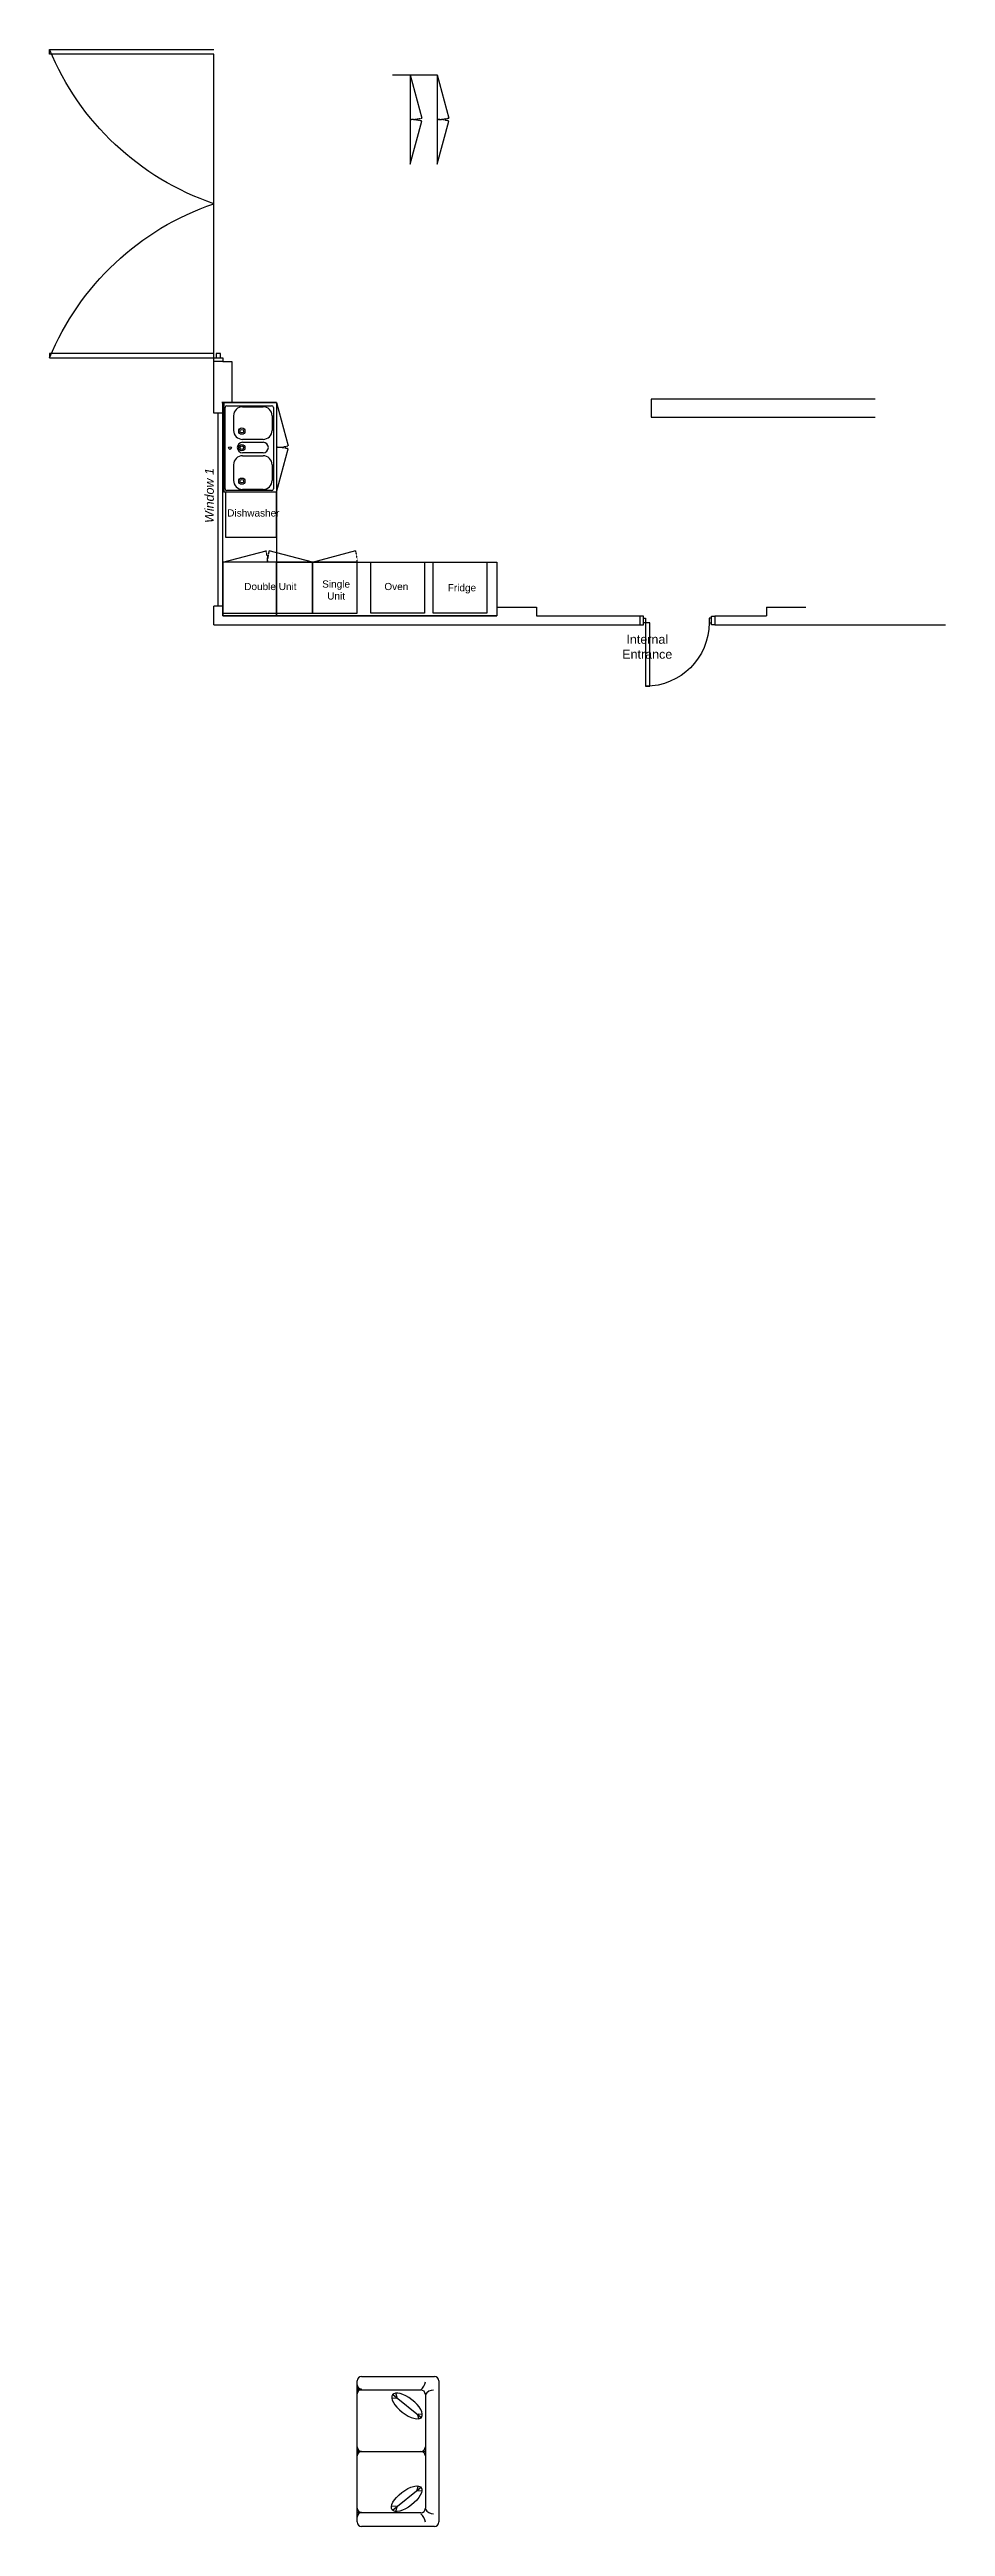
# Model space of a CAD drawing. Extents: x 174723 to 417084, y 13529 to 78714.
# Drawn here: x 376126 to 386125, y 25441 to 53100 of the extents above; entities that cross this region are included whole.
import ezdxf

# ---------------------------------------------------------------- set-up
doc = ezdxf.new("R2010")
doc.units = 0
doc.linetypes.add('DASHED2', pattern=[0.375, 0.25, -0.125])
doc.layers.get('0').update_dxf_attribs({"linetype": 'CONTINUOUS'})
for name, color, linetype in [('230-FITTINGS', 1, 'CONTINUOUS'), ('240-PLUMBING', 1, 'CONTINUOUS'), ('F-3', 3, 'CONTINUOUS'), ('ROOM_TEXT', 1, 'CONTINUOUS'), ('TIMBER', 2, 'CONTINUOUS'), ('WALLS', 7, 'CONTINUOUS')]:
    doc.layers.add(name, color=color, linetype=linetype)
doc.styles.add('ROOM_TEXT', font='arial.ttf')

msp = doc.modelspace()

# ---------------------------------------------------------------- texts
at = {"layer": 'ROOM_TEXT', "insert": (377858.809, 48120.239), "char_height": 100, "width": 785.19937, "attachment_point": 2, "rotation": 90, "style": 'ROOM_TEXT'}
msp.add_mtext('{\\fArial|b0|i1|c0|p34;Window 1}', dxfattribs=at)
at = {"layer": 'ROOM_TEXT', "width": 785.19937, "attachment_point": 2, "style": 'ROOM_TEXT'}
for s, insert, char_height in [('Dishwasher', (378400.698, 47965.532), 80), ('Double Unit', (378590.15, 47144.128), 80), ('Oven', (379996.093, 47144.128), 80), ('Fridge', (380728.275, 47130.563), 80), ('Internal \\PEntrance', (382796.697, 46564.647), 100)]:
    msp.add_mtext(s, dxfattribs=dict(at, insert=insert, char_height=char_height))

# ---------------------------------------------------------------- blocks, each defined once
blk = doc.blocks.new('SINGLE_DOOR')
at = {"linetype": 'CONTINUOUS'}
for points in [[(38233, 49540), (38233, 49578), (38333, 49578), (38333, 49540)], [(38258, 49540), (38258, 49516), (38308, 49516), (38308, 49540)], [(38233, 48781), (38233, 48743), (38333, 48743), (38333, 48781)], [(38258, 48781), (38258, 48806), (38308, 48806), (38308, 48781)]]:
    blk.add_lwpolyline(points, close=True, dxfattribs=at)
blk.add_lwpolyline([(38308, 49466), (38308, 49516), (39018, 49516), (39018, 49466)], close=True)
blk.add_arc((38308, 49516), 710, 270, 360)
blk = doc.blocks.new('DOUBLE_UNIT')
at = {"layer": '230-FITTINGS'}
for p, q in [((117380, 54836), (117863, 54965)), ((118380, 54836), (117897, 54965))]:
    blk.add_line(p, q, dxfattribs=at)
blk.add_lwpolyline([(117380, 54266), (118380, 54266), (118380, 54836), (117380, 54836), (117380, 54266)], dxfattribs=at)
at = {"layer": '230-FITTINGS', "color": 6, "linetype": 'DASHED2'}
for centre, start, end in [((117380, 54836), 0, 15), ((118380, 54836), 165, 180)]:
    blk.add_arc(centre, 500, start, end, dxfattribs=at)
blk = doc.blocks.new('SINGLE_UNIT')
at = {"layer": '230-FITTINGS'}
for p, q in [((117283, 60465), (117766, 60595)), ((117783, 59895), (117783, 60465))]:
    blk.add_line(p, q, dxfattribs=at)
for points in [[(117783, 60465), (117283, 60465), (117283, 59895)], [(117283, 59895), (117783, 59895)]]:
    blk.add_lwpolyline(points, dxfattribs=at)
at = {"layer": '230-FITTINGS', "color": 6, "linetype": 'DASHED2'}
blk.add_arc((117283, 60465), 500, 0, 15, dxfattribs=at)
at = {"layer": 'ROOM_TEXT', "insert": (117548, 60262), "char_height": 80, "width": 785.2, "attachment_point": 2, "style": 'ROOM_TEXT'}
blk.add_mtext('Single \\PUnit', dxfattribs=at)

# ---------------------------------------------------------------- linework, layer by layer
at = {"layer": '230-FITTINGS'}
for p, q in [((379951.45, 52818.426), (380451.45, 52818.426)), ((379951.45, 52818.426), (380151.45, 52818.426)), ((380151.45, 52818.426), (380151.45, 51818.426)), ((380151.45, 52818.426), (380280.86, 52335.463)), ((380451.45, 52818.426), (380580.86, 52335.463)), ((380451.45, 52818.426), (380451.45, 51818.426)), ((380151.45, 51818.426), (380280.86, 52301.389)), ((380451.45, 51818.426), (380580.86, 52301.389)), ((378659.016, 49158.261), (378049.523, 49158.261)), ((378249.523, 49158.261), (378049.523, 49158.261)), ((378659.016, 49158.261), (378788.425, 48675.298)), ((378659.016, 48158.261), (378788.425, 48641.224)), ((378639.523, 48158.261), (378069.523, 48158.261))]:
    msp.add_line(p, q, dxfattribs=at)
for points in [[(378087.71, 48153.388), (378087.71, 47653.388), (378657.71, 47653.388)], [(378657.71, 47653.388), (378657.71, 48153.388)], [(379709.756, 47374.933), (380309.756, 47374.933), (380309.756, 46804.933), (379709.756, 46804.933), (379709.756, 47374.933)], [(380407.16, 47374.933), (381007.16, 47374.933), (381007.16, 46804.933), (380407.16, 46804.933), (380407.16, 47374.933)]]:
    msp.add_lwpolyline(points, dxfattribs=at)
at = {"layer": '230-FITTINGS', "color": 6, "linetype": 'DASHED2'}
for centre, start, end in [((380151.45, 52818.426), 270, 285), ((380151.45, 51818.426), 75, 90), ((380451.45, 52818.426), 270, 285), ((380451.45, 51818.426), 75, 90), ((378659.016, 49158.261), 270, 285), ((378659.016, 48158.261), 75, 90)]:
    msp.add_arc(centre, 500, start, end, dxfattribs=at)
at = {"layer": '240-PLUMBING'}
for p, q in [((378049.523, 49158.261), (378659.016, 49158.261)), ((378069.523, 49158.261), (378069.523, 48158.261)), ((378084.523, 48195.375), (378084.523, 49103.261)), ((378104.523, 49123.261), (378604.016, 49123.261)), ((378179.523, 49010.89), (378179.523, 48847.092)), ((378279.523, 49110.89), (378509.016, 49110.89)), ((378609.016, 49010.89), (378609.016, 48847.092)), ((378624.016, 49103.261), (378624.016, 48195.375)), ((378659.016, 49158.261), (378659.016, 48158.261)), ((378659.016, 49158.261), (378659.016, 48158.261)), ((378509.016, 48747.092), (378279.523, 48747.092)), ((378279.523, 48714.502), (378509.016, 48714.502)), ((378179.523, 48463.824), (378179.523, 48288.257)), ((378509.016, 48597.586), (378279.523, 48597.586)), ((378279.523, 48563.824), (378509.016, 48563.824)), ((378609.016, 48463.824), (378609.016, 48288.257)), ((378659.016, 48158.261), (378069.523, 48158.261)), ((378604.016, 48175.375), (378104.523, 48175.375)), ((378509.016, 48188.257), (378279.523, 48188.257))]:
    msp.add_line(p, q, dxfattribs=at)
for centre, radius in [((378271.523, 48839.092), 35), ((378271.523, 48654.795), 35), ((378271.523, 48839.092), 20), ((378139.523, 48650.582), 15), ((378271.523, 48654.795), 20), ((378271.523, 48280.257), 35), ((378271.523, 48280.257), 20)]:
    msp.add_circle(centre, radius, dxfattribs=at)
for centre, radius, start, end in [((378104.523, 49103.261), 20, 90, 180), ((378279.523, 49010.89), 100, 90, 180), ((378509.016, 49010.89), 100, 0, 90), ((378604.016, 49103.261), 20, 0, 90), ((378279.523, 48847.092), 100, 180, 270), ((378279.523, 48656.044), 58.458, 90, 270), ((378509.016, 48847.092), 100, 270, 0), ((378509.016, 48656.044), 58.458, 270, 90), ((378279.523, 48463.824), 100, 90, 180), ((378509.016, 48463.824), 100, 0, 90), ((378104.523, 48195.375), 20, 180, 270), ((378279.523, 48288.257), 100, 180, 270), ((378509.016, 48288.257), 100, 270, 0), ((378604.016, 48195.375), 20, 270, 0)]:
    msp.add_arc(centre, radius, start, end, dxfattribs=at)
at = {"layer": 'F-3'}
for p, q in [((379608.645, 27117.255), (380421.445, 27117.255)), ((379557.845, 25491.655), (379557.845, 27066.455)), ((379557.845, 27023.161), (379557.845, 26921.561)), ((379608.645, 26972.361), (379557.845, 26972.361)), ((379608.645, 26972.361), (379557.845, 26972.361)), ((379557.845, 26964.855), (380269.045, 26964.855)), ((379997.147, 26870.996), (379948.565, 26872.433)), ((379958.053, 26914.924), (380281.615, 26654.866)), ((380004.884, 26880.818), (379992.112, 26927.713)), ((380319.845, 26914.055), (380319.845, 25644.055)), ((380472.245, 27066.455), (380472.245, 25491.655)), ((380233.44, 26687.125), (380246.769, 26640.384)), ((380241.06, 26697.037), (380289.656, 26696.179)), ((379557.845, 26329.855), (379557.845, 26228.255)), ((379557.845, 26279.055), (380319.845, 26279.055)), ((379608.645, 26279.055), (379557.845, 26279.055)), ((379608.645, 26279.055), (379557.845, 26279.055)), ((380269.045, 26279.055), (380319.845, 26279.055)), ((380269.045, 26279.055), (380319.845, 26279.055)), ((380319.845, 26329.855), (380319.845, 26228.255)), ((379953.795, 25622.474), (380277.358, 25882.532)), ((380229.183, 25850.274), (380242.512, 25897.014)), ((380236.802, 25840.361), (380285.398, 25841.219)), ((379557.845, 25544.624), (379557.845, 25646.224)), ((379608.645, 25595.424), (379557.845, 25595.424)), ((379608.645, 25595.424), (379557.845, 25595.424)), ((380269.045, 25593.255), (379557.845, 25593.255)), ((379992.89, 25666.402), (379944.307, 25664.965)), ((380000.627, 25656.58), (379987.855, 25609.685)), ((380421.445, 25440.855), (379608.645, 25440.855))]:
    msp.add_line(p, q, dxfattribs=at)
for centre, radius, start, end in [((379608.645, 27066.455), 50.8, 90, 180), ((380421.445, 27066.455), 50.8, 0, 90), ((379608.645, 27023.161), 50.8, 180, 270), ((379608.645, 26921.561), 50.8, 90, 180), ((380184.668, 27072.704), 136.933, 308.0383235, 353.356784), ((380269.045, 26914.055), 50.8, 0, 90), ((380410.337, 26855.031), 108.041, 90.1326249, 146.8852648), ((379608.645, 26329.855), 50.8, 180, 270), ((379608.645, 26228.255), 50.8, 90, 180), ((380269.045, 26329.855), 50.8, 270, 0), ((380269.045, 26228.255), 50.8, 0, 90), ((379608.645, 25646.224), 50.8, 180, 270), ((379608.645, 25544.624), 50.8, 90, 180), ((379608.645, 25491.655), 50.8, 180, 270), ((380269.045, 25644.055), 50.8, 270, 0), ((380184.668, 25473.969), 136.933, 6.643216, 51.9616765), ((380410.337, 25691.642), 108.041, 213.1147352, 269.8673751), ((380421.445, 25491.655), 50.8, 270, 0)]:
    msp.add_arc(centre, radius, start, end, dxfattribs=at)
at = {"layer": 'F-3', "extrusion": (0, 0, -1)}
msp.add_ellipse((380115.577, 26787.027), major_axis=(-162.145, 124.898), ratio=0.42932597, dxfattribs=at)
at = {"layer": 'F-3'}
msp.add_ellipse((380111.319, 25750.371), major_axis=(-162.145, -124.898), ratio=0.42932597, dxfattribs=at)
for p in [(379557.845, 26966.642), (379557.845, 26273.336), (380319.845, 26273.336), (379557.845, 25601.143)]:
    msp.add_point(p, dxfattribs=at)
at = {"layer": 'ROOM_TEXT'}
for p, q in [((376125.68, 53050.261), (376125.68, 53100.261)), ((376125.68, 53100.261), (377959.015, 53100.261)), ((377959.016, 53050.261), (376125.68, 53050.261)), ((377959.016, 49706.261), (377959.015, 53050.261)), ((377959.016, 49706.261), (376125.68, 49706.262)), ((376125.68, 49706.262), (376125.68, 49656.262)), ((376125.68, 49656.262), (377959.015, 49656.261)), ((377959.015, 49656.261), (377959.016, 49706.261)), ((377959.015, 49618.261), (377959.015, 49656.261)), ((377959.015, 49656.261), (378059.016, 49656.261)), ((378059.016, 49618.261), (377959.015, 49618.261)), ((377984.016, 49706.261), (377984.015, 49656.261)), ((377984.015, 49656.261), (378034.015, 49656.261)), ((378034.016, 49706.261), (377984.016, 49706.261)), ((378034.015, 49656.261), (378034.016, 49706.261)), ((378059.016, 49656.261), (378059.016, 49618.261))]:
    msp.add_line(p, q, dxfattribs=at)
at = {"layer": 'ROOM_TEXT', "extrusion": (0, 0, -1)}
for centre, start, end in [((-378941.864, 54261.592), 288.8228359, 337.5898572), ((-378941.864, 48494.931), 22.4101428, 71.1771641)]:
    msp.add_arc(centre, 3046.241, start, end, dxfattribs=at)
at = {"layer": 'TIMBER'}
for points in [[(378009.016, 46884.502), (378009.016, 49039.778)], [(385339.016, 49194.933), (382839.016, 49194.933), (382839.016, 48994.933), (385339.016, 48994.933)]]:
    msp.add_lwpolyline(points, dxfattribs=at)
at = {"layer": 'WALLS'}
for p, q in [((377959.015, 49039.778), (377959.015, 49618.261)), ((378059.016, 49039.778), (377959.015, 49039.778)), ((378059.016, 46884.502), (377959.015, 46884.502)), ((377959.015, 46674.932), (377959.015, 46884.502)), ((381119.016, 46874.933), (381119.016, 46774.933)), ((381119.016, 46874.933), (381559.016, 46874.933)), ((381559.016, 46874.933), (381559.016, 46774.933)), ((384126.212, 46874.933), (384126.212, 46774.933)), ((384126.212, 46874.933), (384566.212, 46874.933))]:
    msp.add_line(p, q, dxfattribs=at)
for points in [[(378059.016, 49618.261), (378159.016, 49618.261), (378159.016, 49158.261), (378059.016, 49158.261)], [(378059.016, 49158.261), (378059.016, 49039.778)], [(378059.016, 49039.778), (378059.016, 49158.261), (378659.016, 49158.261), (378659.016, 46774.933), (378059.016, 46774.933), (378059.016, 49039.778)], [(378059.016, 46884.502), (378059.016, 46774.933), (381119.016, 46774.933)], [(381559.016, 46774.933), (382714.724, 46774.933)], [(383549.724, 46774.933), (384126.212, 46774.933)], [(377959.015, 46674.932), (379587.34, 46674.932)], [(379587.34, 46674.932), (382714.724, 46674.932)], [(383549.724, 46674.932), (386124.724, 46674.932)]]:
    msp.add_lwpolyline(points, dxfattribs=at)
msp.add_lwpolyline([(378659.016, 46774.933), (378659.016, 47374.933), (381119.016, 47374.933), (381119.016, 46774.933)], close=True, dxfattribs=at)

# ---------------------------------------------------------------- block references
at = {"layer": 'ROOM_TEXT', "xscale": -1, "rotation": 90}
msp.add_blockref('SINGLE_DOOR', (432293.148, 85007.618), dxfattribs=at)
at = {"layer": 'WALLS'}
for name, p in [('DOUBLE_UNIT', (260679.089, -7460.835)), ('SINGLE_UNIT', (261776.208, -13090.459))]:
    msp.add_blockref(name, p, dxfattribs=at)

msp.set_redraw_order([(e.dxf.handle, doc.entitydb.next_handle()) for e in msp.query("TEXT MTEXT ATTDEF DIMENSION ARC_DIMENSION")])  # texts and dimensions are drawn at this point

doc.saveas('drawing.dxf')
